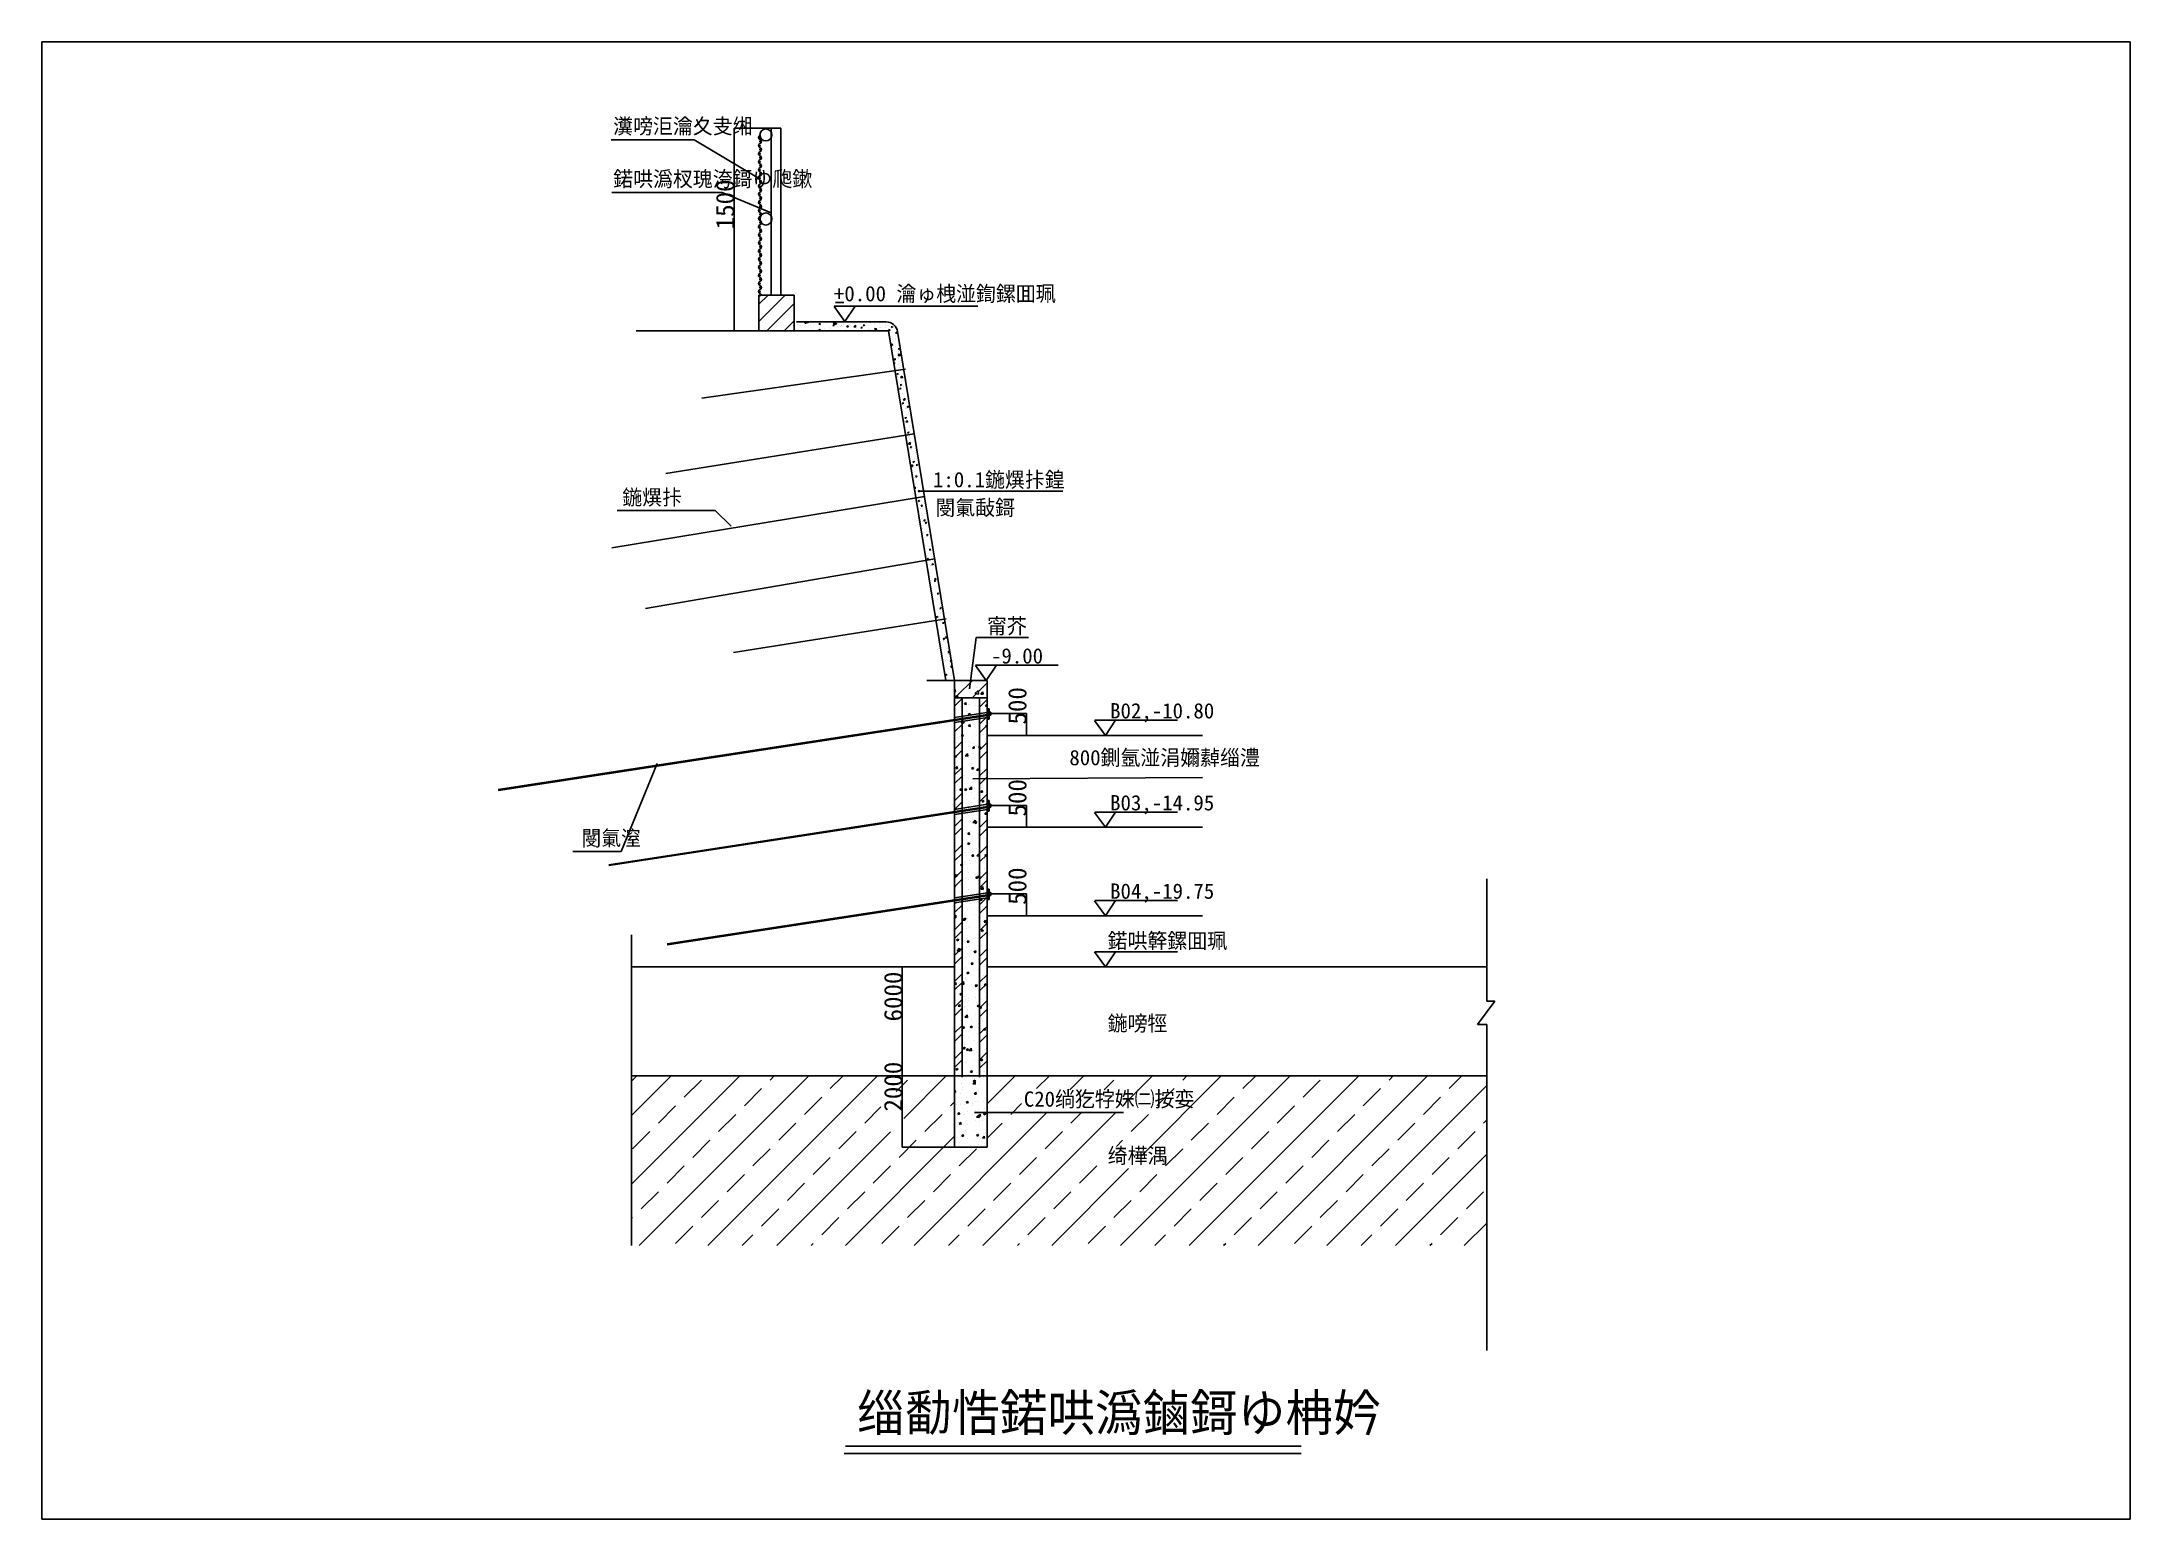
# Model space of a CAD drawing. Header units: metres. Extents: x 0 to 285, y 0 to 202.
import ezdxf

# ---------------------------------------------------------------- set-up
doc = ezdxf.new("R2010")
doc.units = ezdxf.units.M
doc.layers.add(' ', color=7, linetype='Continuous')

msp = doc.modelspace()

# ---------------------------------------------------------------- texts
at = {"layer": ' '}
for s, p in [('瀵嗙洰瀹夊叏缃', (78.01, 189.05)), ('鍩哄潙杈瑰洿鎶ゆ爮鏉', (78.01, 181.85)), ('+0.00 瀹ゅ栧湴鍧鏍囬珮', (108.15, 166.19)), ('鍦熼拤', (79.26, 138.4)), ('甯芥', (129.04, 120.83)), ('-9.00', (129.59, 116.76)), ('B02,-10.80', (145.85, 109.27)), ('800鍘氬湴涓嬭繛缁澧', (140.29, 102.88)), ('B03,-14.95', (145.85, 96.72)), ('閿氭潌', (73.67, 91.88)), ('B04,-19.75', (145.85, 84.66)), ('鍩哄簳鏍囬珮', (145.52, 77.89)), ('鍦嗙牼', (145.52, 66.63)), ('C20绱犵牸姝㈡按娈', (134.07, 56.29)), ('绮樺湡', (145.52, 48.57))]:
    msp.add_text(s, height=2.09, dxfattribs=at).set_placement(p)
for s, p in [('1500', (94.54, 176.01)), ('500', (134.43, 108.44)), ('500', (134.43, 95.89)), ('500', (134.43, 83.83)), ('6000', (117.48, 67.92)), ('2000', (117.48, 55.62))]:
    msp.add_text(s, height=2.5, rotation=90).set_placement(p)
for s, height, p in [('1:0.1鍦熼拤鍠', 2.09, (121.67, 140.81)), ('閿氭敮鎶', 2.09, (122, 136.98)), ('缁勫悎鍩哄潙鏀鎶ゆ柟妗', 5, (111.28, 12.03))]:
    msp.add_text(s, height=height).set_placement(p)

# ---------------------------------------------------------------- linework, layer by layer
at = {"layer": ' '}
for p, q in [((89.08, 188.23), (77.72, 188.23)), ((89.08, 188.23), (97.85, 183.01)), ((99.56, 189.83), (100.9, 189.83)), ((99.56, 189.83), (99.56, 167.03)), ((100.9, 167.03), (100.9, 189.83)), ((92.9, 181.03), (77.81, 181.03)), ((92.9, 181.03), (99.56, 178.25)), ((102.7, 167.03), (97.91, 167.03)), ((97.91, 167.03), (97.91, 162.18)), ((102.7, 162.18), (102.7, 167.03)), ((109.65, 163.44), (108.17, 165.48)), ((108.19, 165.52), (127.81, 165.52)), ((108.37, 166.03), (109.52, 166.03)), ((111.04, 165.52), (109.65, 163.44)), ((102.58, 162.92), (102.58, 162.92)), ((103.03, 163.38), (115.28, 163.38)), ((103.24, 163.01), (103.24, 163.01)), ((103.6, 162.85), (103.6, 162.85)), ((104.19, 163.22), (104.32, 163.37)), ((104.19, 163.22), (104.35, 163.2)), ((104.25, 163.14), (104.25, 163.14)), ((104.35, 163.2), (104.32, 163.37)), ((104.51, 163.34), (104.63, 163.38)), ((104.51, 163.34), (104.64, 163.25)), ((104.64, 163.25), (104.69, 163.38)), ((104.96, 163.03), (104.96, 163.03)), ((105.23, 163.34), (105.23, 163.34)), ((105.92, 163.36), (105.92, 163.36)), ((106.1, 163.05), (106.23, 163.2)), ((106.1, 163.05), (106.26, 163.04)), ((106.26, 163.04), (106.23, 163.2)), ((106.31, 163.2), (106.31, 163.2)), ((106.64, 163.28), (106.64, 163.28)), ((106.9, 162.53), (106.9, 162.53)), ((107.58, 162.65), (107.58, 162.65)), ((107.65, 162.52), (107.65, 162.52)), ((108, 162.88), (108.13, 163.04)), ((108, 162.88), (108.16, 162.87)), ((108.04, 163.14), (108.25, 163.36)), ((108.04, 163.14), (108.28, 163.1)), ((108.06, 163.22), (108.06, 163.22)), ((108.16, 162.87), (108.13, 163.04)), ((108.28, 163.1), (108.25, 163.36)), ((108.33, 163.12), (108.51, 163.19)), ((108.33, 163.12), (108.46, 163.03)), ((108.46, 163.03), (108.51, 163.19)), ((108.57, 162.75), (108.57, 162.75)), ((109.02, 162.7), (109.02, 162.7)), ((109.13, 162.92), (109.13, 162.92)), ((109.24, 162.84), (109.24, 162.84)), ((109.48, 163.16), (109.48, 163.16)), ((109.91, 162.72), (110.03, 162.87)), ((109.91, 162.72), (110.07, 162.7)), ((110.07, 162.7), (110.04, 162.87)), ((110.24, 162.97), (110.24, 162.97)), ((110.36, 162.87), (110.36, 162.87)), ((110.68, 163.18), (110.68, 163.18)), ((110.88, 162.7), (111.08, 162.92)), ((110.88, 162.7), (111.11, 162.66)), ((110.9, 163.1), (110.9, 163.1)), ((111.11, 162.66), (111.08, 162.92)), ((111.31, 162.6), (111.31, 162.6)), ((111.74, 163.07), (111.74, 163.07)), ((111.81, 162.55), (111.94, 162.7)), ((111.81, 162.55), (111.97, 162.54)), ((111.92, 163.19), (111.92, 163.19)), ((111.97, 162.54), (111.94, 162.7)), ((112.14, 162.91), (112.33, 162.98)), ((112.14, 162.91), (112.28, 162.82)), ((112.28, 162.82), (112.33, 162.98)), ((112.31, 163.04), (112.31, 163.04)), ((112.58, 163.28), (112.58, 163.28)), ((112.86, 162.86), (112.86, 162.86)), ((113.1, 163.26), (113.1, 163.26)), ((113.72, 162.39), (113.84, 162.54)), ((113.73, 162.98), (113.73, 162.98)), ((113.88, 162.37), (113.85, 162.54)), ((114.41, 163.13), (114.41, 163.13)), ((114.41, 162.55), (114.41, 162.55)), ((114.57, 162.59), (114.57, 162.59)), ((115.15, 162.92), (115.15, 162.92)), ((115.23, 162.67), (115.23, 162.67)), ((115.79, 162.75), (115.79, 162.75)), ((115.96, 162.7), (116.15, 162.77)), ((115.96, 162.7), (116.09, 162.61)), ((116.09, 162.61), (116.15, 162.77)), ((116.24, 162.81), (116.24, 162.81)), ((105.22, 162.31), (105.22, 162.31)), ((105.89, 162.4), (105.89, 162.4)), ((106.03, 162.38), (106.03, 162.38)), ((106.1, 162.27), (106.28, 162.34)), ((106.1, 162.27), (106.23, 162.18)), ((106.23, 162.18), (106.28, 162.34)), ((106.27, 162.32), (106.27, 162.32)), ((109.77, 162.33), (109.77, 162.33)), ((111.7, 162.19), (111.7, 162.19)), ((111.89, 162.23), (111.89, 162.23)), ((112.89, 162.37), (112.89, 162.37)), ((113.07, 162.38), (113.07, 162.38)), ((113.71, 162.26), (113.92, 162.48)), ((113.71, 162.26), (113.95, 162.23)), ((113.72, 162.38), (113.88, 162.37)), ((113.95, 162.23), (113.92, 162.48)), ((115.43, 162.2), (115.43, 162.2)), ((115.59, 162.18), (123.41, 114.46)), ((115.62, 162.22), (115.75, 162.37)), ((115.62, 162.22), (115.78, 162.2)), ((115.78, 162.2), (115.75, 162.37)), ((116.83, 162.07), (124.63, 114.46)), ((119.64, 140.29), (139.39, 140.29)), ((91.95, 137.66), (78.55, 137.66)), ((94.11, 135.5), (91.95, 137.66)), ((126.64, 113.32), (127.58, 120.32)), ((127.58, 120.32), (134.72, 120.32)), ((129.06, 114.46), (120.82, 114.46)), ((124.63, 114.46), (123.05, 114.46)), ((124.63, 50.76), (124.63, 114.46)), ((124.63, 114.38), (124.71, 114.46)), ((125.03, 112.43), (127.06, 114.46)), ((128.95, 114.45), (127.46, 116.48)), ((127.49, 116.53), (138.78, 116.53)), ((127.8, 112.85), (129.06, 114.11)), ((130.34, 116.53), (128.95, 114.45)), ((129.06, 114.46), (129.06, 50.76)), ((124.63, 112.07), (129.06, 112.07)), ((124.63, 110.94), (125.67, 111.98)), ((124.67, 112.07), (124.88, 112.28)), ((125.61, 112.04), (125.61, 112.04)), ((125.67, 60.33), (125.67, 112.07)), ((125.97, 111.2), (126.16, 111.43)), ((125.97, 111.2), (126.21, 111.18)), ((126.21, 111.18), (126.16, 111.43)), ((127.02, 112.07), (127.65, 112.7)), ((128.02, 60.33), (128.02, 112.07)), ((128.02, 111.99), (128.11, 112.07)), ((128.02, 110.81), (129.06, 111.85)), ((128.18, 111.36), (128.18, 111.36)), ((128.89, 111.56), (128.89, 111.56)), ((129.32, 110.13), (124.63, 109.4)), ((129.11, 109.4), (124.63, 108.71)), ((124.63, 108.6), (124.76, 108.73)), ((124.63, 107.42), (125.67, 108.46)), ((124.89, 109.73), (124.89, 109.73)), ((125.36, 109.52), (125.36, 109.52)), ((125.41, 110.84), (125.41, 110.84)), ((125.54, 108.69), (125.67, 108.82)), ((125.54, 108.69), (125.67, 108.67)), ((125.59, 109.55), (125.67, 109.63)), ((125.63, 109.59), (125.63, 109.59)), ((125.67, 108.82), (125.72, 108.88)), ((125.67, 108.67), (125.89, 108.63)), ((125.68, 111.03), (125.68, 111.03)), ((125.89, 108.63), (125.86, 108.9)), ((126.18, 110.18), (126.18, 110.18)), ((126.48, 109.85), (126.76, 109.95)), ((126.48, 109.85), (126.66, 109.72)), ((126.52, 108.21), (126.71, 108.43)), ((126.57, 111.16), (126.57, 111.16)), ((126.68, 111.16), (126.68, 111.16)), ((126.68, 109.72), (126.76, 109.95)), ((126.76, 108.18), (126.71, 108.43)), ((127.32, 108.45), (127.32, 108.45)), ((127.42, 111.1), (127.42, 111.1)), ((128.02, 108.47), (128.93, 109.38)), ((128.31, 110.09), (128.31, 110.09)), ((128.6, 108.55), (128.6, 108.55)), ((128.83, 110.95), (129.02, 111.18)), ((128.83, 110.95), (129.06, 110.93)), ((129.06, 110.97), (129.02, 111.18)), ((145.21, 106.96), (143.72, 108.99)), ((143.75, 109.04), (155.04, 109.04)), ((146.6, 109.04), (145.21, 106.96)), ((124.63, 105.08), (125.67, 106.11)), ((125.04, 106.64), (125.04, 106.64)), ((125.21, 105.54), (125.21, 105.54)), ((125.26, 106.86), (125.26, 106.86)), ((125.31, 108.19), (125.31, 108.19)), ((125.39, 108.15), (125.39, 108.15)), ((125.45, 105.58), (125.45, 105.58)), ((125.51, 106.96), (125.67, 107.02)), ((125.51, 106.96), (125.67, 106.85)), ((125.6, 107), (125.6, 107)), ((125.67, 107.02), (125.79, 107.06)), ((125.67, 106.85), (125.71, 106.82)), ((125.71, 106.82), (125.79, 107.06)), ((126.09, 108.22), (126.09, 108.22)), ((126.52, 108.21), (126.76, 108.18)), ((126.55, 106.12), (126.55, 106.12)), ((126.74, 106.03), (126.74, 106.03)), ((127.23, 105.79), (127.23, 105.79)), ((127.27, 107.12), (127.27, 107.12)), ((127.51, 108.06), (127.51, 108.06)), ((127.51, 105.54), (127.51, 105.54)), ((127.56, 106.98), (127.56, 106.98)), ((127.92, 107.39), (127.92, 107.39)), ((128.02, 107.29), (129.06, 108.33)), ((128.02, 104.95), (129.06, 105.98)), ((128.55, 107.11), (128.55, 107.11)), ((128.85, 108.24), (129.06, 108.32)), ((128.85, 108.24), (129.05, 108.11)), ((128.86, 105.94), (128.86, 105.94)), ((128.88, 106.52), (128.88, 106.52)), ((129.01, 105.73), (129.01, 105.73)), ((129.05, 108.11), (129.06, 108.12)), ((129.06, 106.96), (158.46, 106.96)), ((79.1, 91.1), (84.03, 103.1)), ((124.63, 103.9), (125.67, 104.93)), ((124.63, 104.11), (124.82, 104.18)), ((124.63, 104), (124.74, 103.93)), ((124.74, 103.93), (124.82, 104.18)), ((124.77, 102.46), (124.96, 102.69)), ((125.01, 102.44), (124.96, 102.69)), ((125.12, 102.89), (125.12, 102.89)), ((125.16, 104.21), (125.16, 104.21)), ((125.46, 103.83), (125.46, 103.83)), ((125.75, 104.33), (125.75, 104.33)), ((125.95, 104), (125.95, 104)), ((126.07, 104.15), (126.38, 104.47)), ((126.07, 104.15), (126.42, 104.1)), ((126.42, 104.1), (126.38, 104.47)), ((126.46, 103.96), (126.46, 103.96)), ((126.51, 105.4), (126.51, 105.4)), ((127.07, 105.21), (127.27, 105.44)), ((127.07, 105.21), (127.31, 105.19)), ((127.13, 103.14), (127.13, 103.14)), ((127.18, 104.47), (127.18, 104.47)), ((127.31, 105.19), (127.27, 105.44)), ((127.58, 105.49), (127.58, 105.49)), ((127.89, 105.35), (128.02, 105.41)), ((127.89, 105.35), (128.02, 105.26)), ((127.97, 104.16), (127.97, 104.16)), ((128.02, 105.41), (128.16, 105.46)), ((128.02, 105.26), (128.08, 105.22)), ((128.02, 103.77), (129.06, 104.8)), ((128.07, 104.73), (128.07, 104.73)), ((128.07, 103.91), (128.07, 103.91)), ((128.08, 105.22), (128.16, 105.46)), ((124.63, 101.56), (125.67, 102.59)), ((124.63, 100.38), (125.67, 101.41)), ((124.77, 102.46), (125.01, 102.44)), ((125.02, 100.23), (125.02, 100.23)), ((125.07, 101.56), (125.07, 101.56)), ((125.17, 101.97), (125.17, 101.97)), ((125.41, 102.39), (125.41, 102.39)), ((125.59, 101.95), (125.59, 101.95)), ((125.87, 101.02), (125.87, 101.02)), ((126.01, 101.43), (126.01, 101.43)), ((126.5, 99.85), (126.5, 99.85)), ((126.54, 101.08), (126.54, 101.08)), ((126.6, 99.61), (126.91, 99.93)), ((126.95, 99.56), (126.91, 99.93)), ((126.92, 102.59), (126.92, 102.59)), ((126.92, 102.47), (127.2, 102.57)), ((126.92, 102.46), (127.11, 102.33)), ((127.03, 100.49), (127.03, 100.49)), ((127.08, 101.82), (127.08, 101.82)), ((127.11, 102.33), (127.2, 102.57)), ((127.13, 101.03), (158.46, 101.19)), ((127.3, 101.88), (127.3, 101.88)), ((127.63, 102.21), (127.82, 102.44)), ((127.63, 102.21), (127.86, 102.19)), ((127.87, 102.19), (127.82, 102.44)), ((127.91, 102.35), (127.91, 102.35)), ((128.02, 101.43), (129.06, 102.46)), ((128.02, 100.25), (129.06, 101.28)), ((128.14, 101.34), (128.14, 101.34)), ((128.34, 99.91), (128.34, 99.91)), ((128.39, 101.35), (128.39, 101.35)), ((128.86, 101.48), (128.86, 101.48)), ((124.63, 98.04), (125.67, 99.07)), ((124.63, 96.86), (125.67, 97.89)), ((129.11, 97.55), (124.63, 96.85)), ((124.82, 99.45), (124.82, 99.45)), ((124.92, 97.58), (124.92, 97.58)), ((124.97, 98.91), (124.97, 98.91)), ((125.32, 99.47), (125.51, 99.7)), ((125.32, 99.47), (125.56, 99.45)), ((125.56, 99.45), (125.51, 99.7)), ((125.73, 97.82), (125.73, 97.82)), ((125.74, 99.28), (125.74, 99.28)), ((125.95, 99.58), (126.23, 99.68)), ((125.95, 99.58), (126.15, 99.44)), ((126.15, 99.44), (126.23, 99.68)), ((126.29, 98.21), (126.29, 98.21)), ((126.57, 97.28), (126.57, 97.28)), ((126.6, 99.61), (126.95, 99.56)), ((126.93, 97.84), (126.93, 97.84)), ((126.98, 99.16), (126.98, 99.16)), ((127.29, 98.34), (127.29, 98.34)), ((127.34, 99.78), (127.34, 99.78)), ((127.86, 97.73), (127.86, 97.73)), ((128.02, 97.91), (129.06, 98.94)), ((128.06, 99.68), (128.06, 99.68)), ((128.18, 99.22), (128.37, 99.45)), ((128.18, 99.22), (128.42, 99.2)), ((128.32, 97.97), (128.6, 98.08)), ((128.32, 97.97), (128.52, 97.84)), ((128.42, 99.2), (128.37, 99.45)), ((128.52, 97.84), (128.6, 98.08)), ((128.63, 99.76), (128.63, 99.76)), ((128.8, 98.54), (128.8, 98.54)), ((128.8, 97.5), (129.06, 97.76)), ((129, 98.14), (129, 98.14)), ((129.05, 99.46), (129.05, 99.46)), ((129.11, 96.85), (124.63, 96.16)), ((124.63, 94.51), (125.67, 95.55)), ((124.63, 93.34), (125.67, 94.37)), ((124.83, 94.93), (124.83, 94.93)), ((124.94, 95.79), (124.94, 95.79)), ((125.19, 95.2), (125.19, 95.2)), ((125.73, 94.24), (125.73, 94.24)), ((126.53, 96.03), (126.53, 96.03)), ((126.7, 95.4), (126.7, 95.4)), ((126.84, 95.19), (126.84, 95.19)), ((127.06, 95.7), (127.06, 95.7)), ((127.12, 95.07), (127.43, 95.4)), ((127.12, 95.07), (127.48, 95.02)), ((127.36, 95.08), (127.63, 95.19)), ((127.36, 95.08), (127.55, 94.95)), ((127.48, 95.02), (127.43, 95.39)), ((127.55, 94.95), (127.63, 95.19)), ((128.02, 94.38), (129.06, 95.42)), ((128.02, 93.21), (129.06, 94.24)), ((128.05, 94.64), (128.05, 94.64)), ((128.17, 94.16), (128.17, 94.16)), ((128.73, 96.22), (128.92, 96.45)), ((128.73, 96.22), (128.97, 96.2)), ((128.85, 96.43), (128.85, 96.43)), ((128.86, 94.16), (128.86, 94.16)), ((128.91, 95.48), (128.91, 95.48)), ((128.97, 96.2), (128.92, 96.45)), ((128.96, 96.81), (128.96, 96.81)), ((129.06, 94.41), (158.46, 94.41)), ((145.21, 94.41), (143.72, 96.44)), ((143.75, 96.49), (155.04, 96.49)), ((146.6, 96.49), (145.21, 94.41)), ((124.63, 90.99), (125.67, 92.03)), ((124.73, 92.28), (124.73, 92.28)), ((124.78, 93.61), (124.78, 93.61)), ((125, 93.22), (125, 93.22)), ((125.49, 91.64), (125.49, 91.64)), ((125.56, 91.86), (125.56, 91.86)), ((125.65, 93.83), (125.65, 93.83)), ((126.29, 93.67), (126.29, 93.67)), ((126.39, 92.2), (126.67, 92.3)), ((126.39, 92.2), (126.58, 92.06)), ((126.43, 93.48), (126.62, 93.7)), ((126.43, 93.48), (126.67, 93.45)), ((126.58, 92.06), (126.67, 92.3)), ((126.67, 93.45), (126.62, 93.7)), ((126.74, 92.53), (126.74, 92.53)), ((126.79, 93.86), (126.79, 93.86)), ((127.12, 92.59), (127.12, 92.59)), ((127.13, 93.13), (127.13, 93.13)), ((127.62, 91.55), (127.62, 91.55)), ((127.89, 92.26), (127.89, 92.26)), ((128.02, 90.86), (129.06, 91.9)), ((128.12, 92.72), (128.12, 92.72)), ((128.41, 93.58), (128.41, 93.58)), ((128.58, 91.35), (128.58, 91.35)), ((128.76, 91.51), (128.76, 91.51)), ((128.81, 92.83), (128.81, 92.83)), ((128.84, 91.39), (128.84, 91.39)), ((79.1, 91.1), (72.51, 91.1)), ((124.63, 89.82), (125.67, 90.85)), ((124.63, 87.47), (125.67, 88.51)), ((124.68, 90.95), (124.68, 90.95)), ((124.72, 89.61), (124.72, 89.61)), ((125.02, 89.45), (125.02, 89.45)), ((125.42, 89.31), (125.67, 89.4)), ((125.42, 89.31), (125.62, 89.17)), ((125.56, 89.07), (125.56, 89.07)), ((125.62, 89.17), (125.67, 89.32)), ((125.67, 89.4), (125.7, 89.41)), ((125.67, 89.32), (125.7, 89.41)), ((125.72, 89.2), (125.72, 89.2)), ((126.02, 89.58), (126.02, 89.58)), ((126.07, 91.02), (126.07, 91.02)), ((126.52, 90.99), (126.52, 90.99)), ((126.6, 88.56), (126.6, 88.56)), ((126.64, 89.88), (126.64, 89.88)), ((126.69, 91.21), (126.69, 91.21)), ((126.85, 89.52), (126.85, 89.52)), ((126.98, 90.48), (127.17, 90.71)), ((126.98, 90.48), (127.22, 90.46)), ((127.07, 91.15), (127.07, 91.15)), ((127.22, 90.46), (127.17, 90.71)), ((127.53, 89.78), (127.53, 89.78)), ((127.65, 90.53), (127.96, 90.86)), ((127.65, 90.53), (128.01, 90.48)), ((127.68, 88.98), (127.68, 88.98)), ((128.01, 90.48), (127.96, 90.86)), ((128.02, 89.69), (129.06, 90.72)), ((128.04, 89.6), (128.04, 89.6)), ((128.66, 88.85), (128.66, 88.85)), ((128.71, 90.18), (128.71, 90.18)), ((128.76, 90.59), (129.04, 90.7)), ((128.76, 90.59), (128.96, 90.46)), ((128.96, 90.46), (129.04, 90.7)), ((128.97, 89.43), (128.97, 89.43)), ((129, 88.54), (129, 88.54)), ((124.63, 86.3), (125.67, 87.33)), ((124.63, 86.49), (124.73, 86.53)), ((124.63, 86.29), (124.65, 86.29)), ((124.65, 86.29), (124.73, 86.53)), ((124.68, 87.73), (124.87, 87.96)), ((124.68, 87.73), (124.91, 87.71)), ((124.91, 87.71), (124.87, 87.96)), ((124.97, 88.01), (124.97, 88.01)), ((125.43, 86.63), (125.43, 86.63)), ((125.55, 86.82), (125.55, 86.82)), ((126.05, 87.49), (126.05, 87.49)), ((126.48, 88.2), (126.48, 88.2)), ((126.5, 85.9), (126.5, 85.9)), ((126.51, 85.95), (126.51, 85.95)), ((126.55, 87.23), (126.55, 87.23)), ((127.53, 87.48), (127.72, 87.71)), ((127.53, 87.48), (127.77, 87.46)), ((127.77, 87.46), (127.73, 87.71)), ((127.79, 87.7), (128.02, 87.79)), ((127.79, 87.7), (127.99, 87.57)), ((127.87, 87.22), (127.87, 87.22)), ((127.95, 86.96), (127.95, 86.96)), ((127.99, 87.57), (128.02, 87.66)), ((128.02, 87.34), (129.06, 88.38)), ((128.02, 87.79), (128.07, 87.81)), ((128.02, 87.66), (128.07, 87.81)), ((128.02, 86.17), (129.06, 87.2)), ((128.18, 87.4), (128.18, 87.4)), ((128.18, 85.99), (128.49, 86.32)), ((128.18, 85.99), (128.53, 85.94)), ((128.53, 85.94), (128.49, 86.32)), ((128.57, 86.2), (128.57, 86.2)), ((128.62, 87.53), (128.62, 87.53)), ((128.83, 86.34), (128.83, 86.34)), ((128.95, 87.1), (128.95, 87.1)), ((129.11, 85.49), (124.63, 84.8)), ((129.11, 84.8), (124.63, 84.1)), ((124.63, 83.95), (124.81, 84.13)), ((124.63, 82.78), (125.67, 83.81)), ((125.28, 85.46), (125.28, 85.46)), ((125.38, 84.91), (125.42, 84.97)), ((125.43, 84.92), (125.42, 84.97)), ((125.63, 84.95), (125.67, 84.98)), ((125.7, 84.15), (125.7, 84.15)), ((125.85, 83.82), (125.85, 83.82)), ((126.4, 83.25), (126.4, 83.25)), ((126.61, 83.34), (126.61, 83.34)), ((126.85, 83.95), (126.85, 83.95)), ((126.9, 85.39), (126.9, 85.39)), ((127.4, 85.37), (127.4, 85.37)), ((127.9, 85.52), (127.9, 85.52)), ((128.02, 83.82), (128.98, 84.78)), ((128.02, 82.65), (129.06, 83.68)), ((128.03, 84.55), (128.03, 84.55)), ((128.09, 84.49), (128.23, 84.66)), ((128.09, 84.49), (128.32, 84.47)), ((128.32, 84.47), (128.29, 84.67)), ((128.36, 84.15), (128.36, 84.15)), ((128.47, 83.55), (128.47, 83.55)), ((128.74, 83.25), (128.74, 83.25)), ((145.21, 82.35), (143.72, 84.39)), ((143.75, 84.43), (155.04, 84.43)), ((146.6, 84.43), (145.21, 82.35)), ((124.63, 82.3), (124.77, 82.44)), ((124.63, 82.09), (124.81, 82.06)), ((124.63, 80.43), (125.67, 81.46)), ((124.63, 79.26), (125.67, 80.29)), ((124.76, 80.81), (124.76, 80.81)), ((124.81, 82.06), (124.77, 82.44)), ((124.81, 82.25), (124.81, 82.25)), ((125.54, 81.78), (125.54, 81.78)), ((125.78, 81.74), (125.97, 81.97)), ((125.78, 81.74), (126.02, 81.72)), ((125.8, 82.38), (125.8, 82.38)), ((125.84, 81.31), (125.84, 81.31)), ((125.86, 81.93), (126.14, 82.03)), ((125.86, 81.93), (126.05, 81.79)), ((126.02, 81.72), (125.97, 81.97)), ((126.05, 81.79), (126.14, 82.03)), ((126.26, 81.01), (126.26, 81.01)), ((126.31, 80.6), (126.31, 80.6)), ((126.35, 81.93), (126.35, 81.93)), ((126.49, 80.9), (126.49, 80.9)), ((126.68, 80.77), (126.68, 80.77)), ((127.31, 82.58), (127.31, 82.58)), ((127.86, 82.17), (127.86, 82.17)), ((127.96, 81.22), (127.96, 81.22)), ((128.02, 80.3), (129.06, 81.33)), ((128.02, 79.13), (129.06, 80.16)), ((128.23, 80.32), (128.51, 80.43)), ((128.23, 80.32), (128.43, 80.19)), ((128.37, 80.9), (128.37, 80.9)), ((128.42, 82.23), (128.42, 82.23)), ((128.43, 80.19), (128.51, 80.43)), ((128.64, 81.49), (128.83, 81.72)), ((128.64, 81.49), (128.88, 81.47)), ((128.71, 81.45), (129.02, 81.78)), ((128.71, 81.45), (129.06, 81.4)), ((128.73, 79.9), (128.73, 79.9)), ((128.78, 81.34), (128.78, 81.34)), ((128.8, 80.68), (128.8, 80.68)), ((128.82, 81.3), (128.82, 81.3)), ((128.88, 81.47), (128.83, 81.72)), ((129.06, 81.45), (129.02, 81.78)), ((129.06, 82.35), (158.46, 82.35)), ((124.63, 76.91), (125.67, 77.94)), ((124.89, 79.04), (125.17, 79.15)), ((124.89, 79.04), (125.09, 78.91)), ((124.99, 77.57), (125.3, 77.9)), ((124.99, 77.57), (125.34, 77.52)), ((125.04, 79.28), (125.04, 79.28)), ((125.09, 78.91), (125.17, 79.15)), ((125.22, 79.44), (125.22, 79.44)), ((125.34, 77.52), (125.3, 77.9)), ((125.69, 79.11), (125.69, 79.11)), ((126.21, 77.95), (126.21, 77.95)), ((126.26, 79.27), (126.26, 79.27)), ((126.33, 78.74), (126.53, 78.97)), ((126.33, 78.74), (126.57, 78.72)), ((126.39, 77.16), (126.39, 77.16)), ((126.57, 78.72), (126.53, 78.97)), ((126.68, 78.2), (126.68, 78.2)), ((127.17, 79.19), (127.17, 79.19)), ((127.26, 77.44), (127.54, 77.54)), ((127.27, 77.44), (127.46, 77.3)), ((127.46, 77.3), (127.54, 77.54)), ((127.68, 78.33), (127.68, 78.33)), ((127.73, 79.77), (127.73, 79.77)), ((127.85, 77.13), (127.85, 77.13)), ((128.02, 79.51), (128.02, 79.51)), ((128.02, 76.78), (129.06, 77.81)), ((128.28, 78.25), (128.28, 78.25)), ((128.33, 79.57), (128.33, 79.57)), ((128.52, 77.07), (128.52, 77.07)), ((145.21, 75.36), (143.72, 77.4)), ((143.75, 77.44), (155.04, 77.44)), ((146.6, 77.44), (145.21, 75.36)), ((124.63, 75.74), (125.67, 76.77)), ((124.63, 73.39), (125.67, 74.42)), ((125.11, 76.71), (125.11, 76.71)), ((125.53, 76.73), (125.53, 76.73)), ((125.59, 75.19), (125.59, 75.19)), ((125.6, 75.13), (125.6, 75.13)), ((125.64, 76.63), (125.64, 76.63)), ((126.11, 75.3), (126.11, 75.3)), ((126.16, 76.62), (126.16, 76.62)), ((126.3, 74.55), (126.57, 74.65)), ((126.3, 74.55), (126.49, 74.41)), ((126.48, 75.86), (126.48, 75.86)), ((126.49, 74.41), (126.57, 74.65)), ((126.63, 76.76), (126.63, 76.76)), ((126.89, 75.75), (127.08, 75.98)), ((126.89, 75.75), (127.12, 75.73)), ((127.12, 75.73), (127.08, 75.98)), ((127.09, 75.39), (127.09, 75.39)), ((127.23, 76.62), (127.23, 76.62)), ((127.73, 75.04), (127.73, 75.04)), ((128, 74.46), (128, 74.46)), ((128.02, 75.61), (129.06, 76.64)), ((128.02, 73.26), (129.06, 74.29)), ((128.13, 74.27), (128.13, 74.27)), ((128.14, 76.96), (128.14, 76.96)), ((128.18, 75.6), (128.18, 75.6)), ((128.23, 76.92), (128.23, 76.92)), ((128.56, 74.15), (128.56, 74.15)), ((128.81, 76.26), (128.81, 76.26)), ((124.63, 72.22), (125.67, 73.25)), ((124.63, 73.06), (124.77, 73.23)), ((124.63, 73), (124.82, 72.98)), ((124.82, 72.98), (124.77, 73.23)), ((124.83, 73.1), (124.83, 73.1)), ((125, 72.25), (125, 72.25)), ((125.33, 71.66), (125.61, 71.77)), ((125.33, 71.66), (125.52, 71.52)), ((125.51, 73.03), (125.67, 73.19)), ((125.51, 73.03), (125.67, 73.01)), ((125.52, 71.52), (125.61, 71.77)), ((125.52, 71.69), (125.52, 71.69)), ((125.67, 73.19), (125.82, 73.36)), ((125.67, 73.01), (125.87, 72.98)), ((125.67, 72.56), (125.67, 72.56)), ((125.68, 74.07), (125.68, 74.07)), ((125.87, 72.98), (125.82, 73.36)), ((125.97, 71.32), (125.97, 71.32)), ((126.01, 72.64), (126.01, 72.64)), ((126.05, 73.82), (126.05, 73.82)), ((126.06, 73.97), (126.06, 73.97)), ((126.95, 73.01), (126.95, 73.01)), ((127.44, 72.75), (127.63, 72.98)), ((127.44, 72.75), (127.68, 72.73)), ((127.51, 72.58), (127.51, 72.58)), ((127.68, 72.73), (127.63, 72.98)), ((127.79, 72.47), (127.79, 72.47)), ((127.84, 72.09), (127.84, 72.09)), ((128.02, 72.09), (129.06, 73.12)), ((128.03, 71.62), (128.03, 71.62)), ((128.08, 72.94), (128.08, 72.94)), ((128.51, 72.71), (128.51, 72.71)), ((128.67, 72.94), (128.95, 73.05)), ((128.67, 72.94), (128.87, 72.81)), ((128.87, 72.81), (128.95, 73.05)), ((128.97, 71.34), (128.97, 71.34)), ((124.63, 69.87), (125.67, 70.9)), ((124.63, 68.7), (125.67, 69.73)), ((124.63, 68.88), (124.64, 68.88)), ((124.63, 68.87), (124.64, 68.88)), ((125.13, 70.01), (125.37, 69.99)), ((125.14, 70.01), (125.33, 70.24)), ((125.37, 69.99), (125.33, 70.23)), ((125.38, 68.95), (125.38, 68.95)), ((125.42, 69.43), (125.42, 69.43)), ((125.67, 69.02), (125.67, 69.02)), ((125.87, 68.67), (125.87, 68.67)), ((125.92, 69.99), (125.92, 69.99)), ((126.04, 68.5), (126.35, 68.82)), ((126.04, 68.49), (126.4, 68.44)), ((126.16, 70.98), (126.16, 70.98)), ((126.4, 68.44), (126.35, 68.82)), ((126.42, 69.57), (126.42, 69.57)), ((126.47, 71.01), (126.47, 71.01)), ((126.47, 70.81), (126.47, 70.81)), ((127.46, 71.14), (127.46, 71.14)), ((127.51, 68.86), (127.51, 68.86)), ((127.7, 70.05), (127.98, 70.16)), ((127.7, 70.05), (127.9, 69.92)), ((127.9, 69.92), (127.98, 70.16)), ((127.92, 69.76), (127.92, 69.76)), ((127.94, 68.97), (127.94, 68.97)), ((127.99, 70.29), (127.99, 70.29)), ((127.99, 69.76), (128.02, 69.8)), ((127.99, 69.76), (128.02, 69.75)), ((127.99, 69.42), (127.99, 69.42)), ((128.02, 69.74), (129.06, 70.77)), ((128.02, 69.8), (128.18, 69.99)), ((128.02, 69.75), (128.23, 69.74)), ((128.02, 68.57), (129.06, 69.6)), ((128.23, 69.74), (128.18, 69.98)), ((128.29, 70.89), (128.29, 70.89)), ((128.79, 71.21), (128.79, 71.21)), ((124.63, 66.35), (125.67, 67.38)), ((124.63, 65.18), (125.67, 66.21)), ((125.37, 68), (125.37, 68)), ((125.5, 66.64), (125.5, 66.64)), ((125.69, 67.01), (125.88, 67.24)), ((125.69, 67.01), (125.93, 66.99)), ((125.77, 66.01), (125.77, 66.01)), ((125.82, 67.34), (125.82, 67.34)), ((125.83, 66.62), (125.83, 66.62)), ((125.93, 66.99), (125.88, 67.24)), ((126.22, 68.41), (126.22, 68.41)), ((126.46, 65.77), (126.46, 65.77)), ((126.72, 66.83), (126.72, 66.83)), ((126.74, 67.17), (127.01, 67.27)), ((126.74, 67.17), (126.93, 67.03)), ((126.88, 68.19), (126.88, 68.19)), ((126.93, 67.03), (127.01, 67.27)), ((127.83, 67.04), (127.83, 67.04)), ((127.84, 66.31), (127.84, 66.31)), ((127.89, 67.64), (127.89, 67.64)), ((128.02, 66.22), (129.06, 67.25)), ((128.02, 65.05), (129.06, 66.08)), ((128.34, 66.95), (128.34, 66.95)), ((128.35, 68.32), (128.35, 68.32)), ((128.54, 66.76), (128.74, 66.99)), ((128.54, 66.76), (128.78, 66.74)), ((128.78, 66.74), (128.74, 66.99)), ((128.78, 66.17), (128.78, 66.17)), ((128.84, 66.74), (128.84, 66.74)), ((124.63, 62.83), (125.67, 63.86)), ((124.66, 64.35), (124.66, 64.35)), ((124.78, 65.05), (124.78, 65.05)), ((125.15, 62.77), (125.15, 62.77)), ((125.66, 63.98), (125.66, 63.98)), ((125.68, 63.36), (125.68, 63.36)), ((125.72, 64.69), (125.72, 64.69)), ((125.77, 64.28), (126.04, 64.39)), ((125.77, 64.28), (125.96, 64.14)), ((125.94, 64.8), (125.94, 64.8)), ((125.96, 64.14), (126.04, 64.39)), ((126.24, 64.01), (126.43, 64.24)), ((126.24, 64.01), (126.48, 63.99)), ((126.25, 63.81), (126.25, 63.81)), ((126.48, 63.99), (126.43, 64.24)), ((126.57, 63.96), (126.88, 64.28)), ((126.57, 63.96), (126.92, 63.9)), ((126.78, 64.26), (126.78, 64.26)), ((126.92, 63.9), (126.88, 64.28)), ((127.25, 63.94), (127.25, 63.94)), ((127.3, 65.38), (127.3, 65.38)), ((127.74, 63.66), (127.74, 63.66)), ((127.79, 64.99), (127.79, 64.99)), ((127.98, 64.38), (127.98, 64.38)), ((128.02, 62.7), (129.06, 63.73)), ((128.07, 64.71), (128.07, 64.71)), ((128.14, 62.67), (128.42, 62.78)), ((128.29, 65.51), (128.29, 65.51)), ((128.34, 62.54), (128.42, 62.78)), ((128.75, 64.14), (128.75, 64.14)), ((128.91, 64.17), (128.91, 64.17)), ((80.52, 55.1), (85.92, 60.5)), ((80.52, 45.71), (95.31, 60.5)), ((80.52, 59.79), (81.23, 60.5)), ((81.55, 37.35), (104.7, 60.5)), ((87.7, 57.58), (90.05, 59.93)), ((90.94, 37.35), (114.09, 60.5)), ((99.44, 59.93), (100.01, 60.5)), ((107.65, 58.76), (109.4, 60.5)), ((116.63, 58.35), (118.21, 59.93)), ((117.67, 54.69), (123.48, 60.5)), ((124.63, 61.66), (125.67, 62.69)), ((124.63, 60.48), (129.06, 60.48)), ((124.8, 61.39), (125.08, 61.5)), ((124.8, 61.39), (124.99, 61.26)), ((124.99, 61.26), (125.08, 61.5)), ((125.15, 60.8), (125.15, 60.8)), ((125.2, 62.24), (125.2, 62.24)), ((125.21, 60.2), (125.21, 60.2)), ((125.49, 61.6), (125.49, 61.6)), ((125.58, 60.71), (125.58, 60.71)), ((125.63, 62.04), (125.63, 62.04)), ((126.2, 62.37), (126.2, 62.37)), ((126.45, 60.73), (126.45, 60.73)), ((126.5, 60.65), (126.5, 60.65)), ((126.66, 61), (126.66, 61)), ((126.79, 61.02), (126.99, 61.25)), ((126.79, 61.02), (127.03, 61)), ((127.03, 61), (126.99, 61.25)), ((127.17, 59.79), (127.45, 59.89)), ((127.28, 62.68), (127.28, 62.68)), ((127.34, 60.11), (127.34, 60.11)), ((127.37, 59.65), (127.45, 59.89)), ((127.65, 61.01), (127.65, 61.01)), ((127.7, 62.34), (127.7, 62.34)), ((127.71, 62.57), (127.71, 62.57)), ((127.82, 62), (127.82, 62)), ((128.02, 61.53), (129.06, 62.56)), ((128.14, 62.67), (128.34, 62.54)), ((128.63, 60.56), (128.63, 60.56)), ((128.77, 61.13), (128.77, 61.13)), ((129.06, 56.69), (132.87, 60.5)), ((135.82, 58.76), (137.56, 60.5)), ((140.36, 58.61), (142.26, 60.5)), ((145.06, 58.61), (146.38, 59.93)), ((147.27, 37.35), (170.42, 60.5)), ((148.49, 57.35), (151.64, 60.5)), ((150.05, 49.51), (161.03, 60.5)), ((155.77, 59.93), (156.34, 60.5)), ((156.66, 37.35), (179.81, 60.5)), ((163.98, 58.76), (165.73, 60.5)), ((166.05, 37.35), (189.2, 60.5)), ((172.2, 57.58), (174.54, 59.93)), ((183.93, 59.93), (184.5, 60.5)), ((192.15, 58.76), (193.89, 60.5)), ((95.92, 56.41), (98.26, 58.76)), ((104.13, 55.24), (106.48, 57.58)), ((124.63, 58.44), (124.68, 58.5)), ((124.63, 58.26), (124.73, 58.25)), ((124.73, 58.25), (124.68, 58.5)), ((125.48, 58.06), (125.48, 58.06)), ((125.53, 59.39), (125.53, 59.39)), ((125.61, 59.43), (125.61, 59.43)), ((125.65, 58.93), (125.65, 58.93)), ((125.71, 58.62), (125.71, 58.62)), ((127.08, 58.19), (127.08, 58.19)), ((127.1, 59.42), (127.41, 59.74)), ((127.1, 59.42), (127.45, 59.36)), ((127.17, 59.79), (127.37, 59.65)), ((127.35, 58.02), (127.54, 58.25)), ((127.35, 58.02), (127.58, 58)), ((127.45, 59.36), (127.41, 59.74)), ((127.5, 57.03), (127.5, 57.03)), ((127.58, 58), (127.54, 58.25)), ((127.55, 58.36), (127.55, 58.36)), ((127.6, 59.68), (127.6, 59.68)), ((127.83, 58.53), (127.83, 58.53)), ((127.97, 59.33), (127.97, 59.33)), ((128.08, 58.32), (128.08, 58.32)), ((128.13, 59.76), (128.13, 59.76)), ((152.25, 56.41), (154.59, 58.76)), ((160.46, 55.24), (162.81, 57.58)), ((175.44, 37.35), (197.27, 59.19)), ((180.41, 56.41), (182.76, 58.76)), ((188.63, 55.24), (190.97, 57.58)), ((84.18, 54.06), (86.53, 56.41)), ((92.4, 52.89), (94.74, 55.24)), ((112.35, 54.06), (114.54, 56.25)), ((119.11, 37.35), (137.28, 55.52)), ((120.56, 52.89), (122.91, 55.24)), ((124.08, 56.41), (124.63, 56.96)), ((124.93, 56.59), (124.93, 56.59)), ((124.98, 55.05), (124.98, 55.05)), ((125.04, 55.28), (125.23, 55.5)), ((125.04, 55.28), (125.28, 55.26)), ((125.28, 55.25), (125.23, 55.5)), ((125.38, 55.41), (125.38, 55.41)), ((125.43, 56.73), (125.43, 56.73)), ((125.48, 56.56), (125.48, 56.56)), ((125.77, 56.05), (125.77, 56.05)), ((125.98, 55.18), (125.98, 55.18)), ((126.03, 56.62), (126.03, 56.62)), ((126.21, 56.9), (126.48, 57)), ((126.21, 56.9), (126.4, 56.76)), ((126.27, 54.47), (126.27, 54.47)), ((126.4, 56.76), (126.48, 57)), ((126.44, 55.68), (126.44, 55.68)), ((127.03, 56.75), (127.03, 56.75)), ((127.06, 56.5), (127.06, 56.5)), ((147.69, 55.5), (127.36, 55.5)), ((127.41, 54.38), (127.41, 54.38)), ((127.45, 55.71), (127.45, 55.71)), ((127.49, 55.38), (127.49, 55.38)), ((127.63, 54.88), (127.94, 55.2)), ((127.63, 54.88), (127.98, 54.82)), ((127.8, 56.96), (127.8, 56.96)), ((127.9, 55.96), (127.9, 55.96)), ((127.9, 55.03), (128.09, 55.26)), ((127.9, 55.03), (128.14, 55.01)), ((127.98, 54.82), (127.94, 55.2)), ((127.96, 54.29), (127.96, 54.29)), ((128.14, 55), (128.09, 55.25)), ((128.39, 54.38), (128.39, 54.38)), ((128.49, 37.35), (146.67, 55.52)), ((128.54, 56.95), (128.54, 56.95)), ((128.58, 55.29), (128.86, 55.4)), ((128.58, 55.29), (128.78, 55.16)), ((128.76, 56.08), (128.76, 56.08)), ((128.78, 55.16), (128.86, 55.4)), ((132.3, 55.24), (133.77, 56.71)), ((140.51, 54.06), (141.97, 55.52)), ((148.73, 52.89), (151.07, 55.24)), ((168.68, 54.06), (171.02, 56.41)), ((176.89, 52.89), (179.24, 55.24)), ((196.84, 54.06), (197.27, 54.49)), ((80.66, 50.54), (83.01, 52.89)), ((88.88, 49.37), (91.22, 51.72)), ((100.33, 37.35), (115.86, 52.88)), ((100.61, 51.72), (102.96, 54.06)), ((108.83, 50.54), (111.17, 52.89)), ((109.72, 37.35), (124.63, 52.27)), ((117.04, 49.37), (119.39, 51.72)), ((124.93, 53.61), (124.93, 53.61)), ((125.24, 54.01), (125.51, 54.12)), ((125.24, 54.01), (125.43, 53.88)), ((125.24, 51.43), (125.24, 51.43)), ((125.29, 52.76), (125.29, 52.76)), ((125.34, 54.08), (125.34, 54.08)), ((125.39, 52.23), (125.39, 52.23)), ((125.43, 53.88), (125.51, 54.12)), ((125.47, 51.51), (125.47, 51.51)), ((125.49, 52.44), (125.49, 52.44)), ((125.59, 52.28), (125.79, 52.51)), ((125.59, 52.28), (125.83, 52.26)), ((125.63, 53.89), (125.63, 53.89)), ((125.83, 52.26), (125.79, 52.51)), ((126.33, 51.9), (126.33, 51.9)), ((126.44, 53.81), (126.44, 53.81)), ((127.31, 51.73), (127.31, 51.73)), ((127.36, 53.05), (127.36, 53.05)), ((127.61, 52.41), (127.89, 52.51)), ((127.61, 52.41), (127.81, 52.27)), ((127.62, 52.35), (127.62, 52.35)), ((127.79, 51.91), (127.79, 51.91)), ((127.81, 52.27), (127.89, 52.51)), ((127.91, 52.57), (127.91, 52.57)), ((128.45, 52.03), (128.64, 52.26)), ((128.45, 52.03), (128.69, 52.01)), ((128.46, 51.81), (128.46, 51.81)), ((128.69, 52.01), (128.64, 52.26)), ((128.9, 52.7), (128.9, 52.7)), ((128.96, 54.14), (128.96, 54.14)), ((129.06, 52), (131.12, 54.06)), ((136.99, 50.54), (139.34, 52.89)), ((146.71, 50.88), (147.55, 51.72)), ((156.94, 51.72), (159.29, 54.06)), ((165.16, 50.54), (167.5, 52.89)), ((173.37, 49.37), (175.72, 51.72)), ((185.11, 51.72), (187.45, 54.06)), ((193.32, 50.54), (195.67, 52.89)), ((97.09, 48.2), (99.44, 50.54)), ((105.31, 47.02), (107.65, 49.37)), ((124.63, 50.76), (129.06, 50.76)), ((125.26, 48.2), (127.6, 50.54)), ((126.86, 51), (126.86, 51)), ((127.86, 51.13), (127.86, 51.13)), ((128.75, 51.04), (128.75, 51.04)), ((133.47, 47.02), (135.82, 49.37)), ((153.42, 48.2), (155.77, 50.54)), ((161.64, 47.02), (163.98, 49.37)), ((181.59, 48.2), (183.93, 50.54)), ((184.82, 37.35), (197.27, 49.8)), ((189.8, 47.02), (192.15, 49.37)), ((85.36, 45.85), (87.7, 48.2)), ((93.57, 44.67), (95.92, 47.02)), ((101.79, 43.5), (104.13, 45.85)), ((113.52, 45.85), (115.87, 48.2)), ((121.74, 44.67), (124.08, 47.02)), ((129.95, 43.5), (132.3, 45.85)), ((137.88, 37.35), (148.37, 47.84)), ((141.69, 45.85), (144.03, 48.2)), ((149.9, 44.67), (152.25, 47.02)), ((158.12, 43.5), (160.46, 45.85)), ((169.85, 45.85), (172.2, 48.2)), ((178.07, 44.67), (180.41, 47.02)), ((186.28, 43.5), (188.63, 45.85)), ((81.84, 42.33), (84.18, 44.67)), ((90.05, 41.15), (92.4, 43.5)), ((110, 42.33), (112.35, 44.67)), ((118.21, 41.15), (120.56, 43.5)), ((138.16, 42.33), (140.51, 44.67)), ((146.38, 41.15), (148.73, 43.5)), ((166.33, 42.33), (168.68, 44.67)), ((174.54, 41.15), (176.89, 43.5)), ((194.49, 42.33), (196.84, 44.67)), ((80.52, 41.02), (80.66, 41.15)), ((86.53, 37.63), (88.88, 39.98)), ((98.26, 39.98), (100.61, 42.33)), ((106.48, 38.81), (108.83, 41.15)), ((114.69, 37.63), (117.04, 39.98)), ((126.43, 39.98), (128.78, 42.33)), ((134.64, 38.81), (136.99, 41.15)), ((142.86, 37.63), (145.21, 39.98)), ((154.59, 39.98), (156.94, 42.33)), ((162.81, 38.81), (165.16, 41.15)), ((171.02, 37.63), (173.37, 39.98)), ((182.76, 39.98), (185.11, 42.33)), ((190.97, 38.81), (193.32, 41.15)), ((194.21, 37.35), (197.27, 40.41)), ((95.64, 37.35), (97.09, 38.81)), ((105.02, 37.35), (105.31, 37.63)), ((123.8, 37.35), (125.26, 38.81)), ((133.19, 37.35), (133.47, 37.63)), ((151.97, 37.35), (153.42, 38.81)), ((161.35, 37.35), (161.64, 37.63)), ((180.13, 37.35), (181.59, 38.81)), ((189.52, 37.35), (189.8, 37.63))]:
    msp.add_line(p, q, dxfattribs=at)
for centre, radius in [((98.05, 188.52), 0.04), ((98.86, 188.89), 0.82), ((98.05, 188), 0.04), ((98.05, 187.42), 0.04), ((98.05, 186.89), 0.04), ((98.05, 186.31), 0.04), ((98.05, 185.79), 0.04), ((98.05, 185.21), 0.04), ((98.05, 184.68), 0.04), ((98.05, 184.1), 0.04), ((98.05, 183.57), 0.04), ((98.05, 182.99), 0.04), ((98.05, 182.47), 0.04), ((98.05, 181.89), 0.04), ((98.05, 181.36), 0.04), ((98.05, 180.78), 0.04), ((98.05, 180.25), 0.04), ((98.05, 179.67), 0.04), ((98.05, 179.15), 0.04), ((98.05, 178.57), 0.04), ((98.05, 178.04), 0.04), ((98.05, 177.46), 0.04), ((98.05, 176.93), 0.04), ((98.86, 177.42), 0.82), ((98.05, 176.35), 0.04), ((98.05, 175.83), 0.04), ((98.05, 175.25), 0.04), ((98.05, 174.72), 0.04), ((98.05, 174.14), 0.04), ((98.05, 173.61), 0.04), ((98.05, 173.03), 0.04), ((98.05, 172.51), 0.04), ((98.05, 171.93), 0.04), ((98.05, 171.4), 0.04), ((98.05, 170.82), 0.04), ((98.05, 170.29), 0.04), ((98.05, 169.71), 0.04), ((98.05, 169.19), 0.04), ((98.05, 168.61), 0.04), ((98.05, 168.08), 0.04), ((98.05, 167.5), 0.04), ((98.05, 166.97), 0.04)]:
    msp.add_circle(centre, radius, dxfattribs=at)
for centre, radius, start, end in [((98.14, 188.54), 0.29, 108.71, 251.29), ((97.96, 187.99), 0.29, -71.29, 71.29), ((98.14, 187.44), 0.29, 108.71, 251.29), ((98.14, 186.33), 0.29, 108.71, 251.29), ((98.14, 185.22), 0.29, 108.71, 251.29), ((97.96, 186.88), 0.29, -71.29, 71.29), ((97.96, 185.78), 0.29, -71.29, 71.29), ((98.14, 184.12), 0.29, 108.71, 251.29), ((98.14, 183.01), 0.29, 108.71, 251.29), ((97.96, 184.67), 0.29, -71.29, 71.29), ((97.96, 183.56), 0.29, -71.29, 71.29), ((97.96, 182.46), 0.29, -71.29, 71.29), ((98.14, 181.9), 0.29, 108.71, 251.29), ((98.14, 180.8), 0.29, 108.71, 251.29), ((98.14, 179.69), 0.29, 108.71, 251.29), ((97.96, 181.35), 0.29, -71.29, 71.29), ((97.96, 180.24), 0.29, -71.29, 71.29), ((98.14, 178.58), 0.29, 108.71, 251.29), ((98.14, 177.48), 0.29, 108.71, 251.29), ((97.96, 179.14), 0.29, -71.29, 71.29), ((97.96, 178.03), 0.29, -71.29, 71.29), ((97.96, 176.92), 0.29, -71.29, 71.29), ((98.14, 176.37), 0.29, 108.71, 251.29), ((98.14, 175.26), 0.29, 108.71, 251.29), ((98.14, 174.16), 0.29, 108.71, 251.29), ((97.96, 175.82), 0.29, -71.29, 71.29), ((97.96, 174.71), 0.29, -71.29, 71.29), ((98.14, 173.05), 0.29, 108.71, 251.29), ((98.14, 171.94), 0.29, 108.71, 251.29), ((98.14, 170.84), 0.29, 108.71, 251.29), ((97.96, 173.6), 0.29, -71.29, 71.29), ((97.96, 172.5), 0.29, -71.29, 71.29), ((97.96, 171.39), 0.29, -71.29, 71.29), ((98.14, 169.73), 0.29, 108.71, 251.29), ((98.14, 168.62), 0.29, 108.71, 251.29), ((97.96, 170.28), 0.29, -71.29, 71.29), ((97.96, 169.18), 0.29, -71.29, 71.29), ((97.96, 168.07), 0.29, -71.29, 71.29), ((98.14, 167.52), 0.29, 108.71, 251.29), ((97.96, 166.96), 0.29, 13.14, 71.29), ((115.28, 161.81), 1.57, 9.31, 90)]:
    msp.add_arc(centre, radius, start, end, dxfattribs=at)
for p, q in [((285.12, 201.6), (0, 201.6)), ((0, 201.6), (0, 0)), ((285.12, 0), (285.12, 201.6)), ((99.56, 189.83), (94.54, 189.83)), ((94.54, 189.83), (94.54, 162.18)), ((97.91, 165.8), (99.15, 167.03)), ((97.91, 163.45), (101.5, 167.03)), ((98.99, 162.18), (102.7, 165.89)), ((101.34, 162.18), (102.7, 163.54)), ((81.13, 162.18), (102.7, 162.18)), ((97.91, 162.18), (94.54, 162.18)), ((102.51, 162.18), (115.59, 162.18)), ((115.76, 161.86), (115.76, 161.86)), ((115.95, 160.03), (115.95, 160.03)), ((115.99, 160.22), (116.12, 160.37)), ((115.99, 160.22), (116.15, 160.21)), ((116.05, 161.51), (116.05, 161.51)), ((116.15, 160.21), (116.12, 160.37)), ((116.49, 159.97), (116.49, 159.97)), ((116.52, 160.93), (116.52, 160.93)), ((116.54, 161.82), (116.75, 162.04)), ((116.54, 161.82), (116.78, 161.79)), ((116.61, 161.15), (116.61, 161.15)), ((116.78, 161.79), (116.75, 162.04)), ((116.87, 160.88), (116.87, 160.88)), ((116.9, 159.7), (117.08, 159.77)), ((116.9, 159.7), (117.03, 159.61)), ((116.94, 160.1), (116.94, 160.1)), ((117.03, 159.61), (117.09, 159.77)), ((117.05, 160.28), (117.05, 160.28)), ((117.94, 156.94), (90.13, 152.97)), ((116.31, 157.8), (116.44, 157.85)), ((116.32, 157.73), (116.39, 157.69)), ((116.36, 158.22), (116.49, 158.38)), ((116.36, 158.22), (116.52, 158.21)), ((116.39, 157.69), (116.44, 157.85)), ((116.42, 158.74), (116.42, 158.74)), ((116.52, 158.21), (116.49, 158.38)), ((116.79, 159.06), (116.79, 159.06)), ((116.86, 157.52), (116.86, 157.52)), ((116.9, 158.8), (117.1, 159.01)), ((116.9, 158.8), (117.13, 158.76)), ((116.96, 157.63), (116.96, 157.63)), ((116.97, 159.1), (116.97, 159.1)), ((116.98, 158.38), (116.98, 158.38)), ((116.99, 158.51), (116.99, 158.51)), ((117.02, 159.4), (117.02, 159.4)), ((117.07, 157.18), (117.07, 157.18)), ((117.13, 158.76), (117.1, 159.01)), ((117.31, 157.33), (117.31, 157.33)), ((117.49, 156.94), (117.49, 156.94)), ((116.73, 156.23), (116.85, 156.38)), ((116.73, 156.23), (116.88, 156.21)), ((116.79, 155.97), (116.79, 155.97)), ((116.89, 156.21), (116.86, 156.38)), ((116.86, 154.98), (116.86, 154.98)), ((116.89, 155.86), (116.89, 155.86)), ((116.93, 156.74), (116.93, 156.74)), ((116.96, 155.74), (116.96, 155.74)), ((117.04, 156.22), (117.04, 156.22)), ((117.09, 154.23), (117.22, 154.38)), ((117.09, 154.23), (117.25, 154.21)), ((117.19, 154.78), (117.38, 154.85)), ((117.19, 154.78), (117.32, 154.69)), ((117.25, 154.21), (117.22, 154.38)), ((117.25, 155.77), (117.46, 155.99)), ((117.25, 155.77), (117.49, 155.73)), ((117.32, 154.69), (117.38, 154.85)), ((117.35, 155.62), (117.35, 155.62)), ((117.35, 155.31), (117.35, 155.31)), ((117.49, 155.73), (117.46, 155.99)), ((117.68, 154.56), (117.68, 154.56)), ((117.16, 153.21), (117.16, 153.21)), ((117.46, 152.23), (117.59, 152.38)), ((117.46, 152.23), (117.62, 152.22)), ((117.49, 153.57), (117.49, 153.57)), ((117.59, 152.48), (117.59, 152.48)), ((117.62, 152.22), (117.59, 152.38)), ((117.6, 152.74), (117.81, 152.96)), ((117.6, 152.74), (117.84, 152.71)), ((117.63, 153.44), (117.63, 153.44)), ((117.72, 152.85), (117.72, 152.85)), ((117.84, 152.71), (117.81, 152.96)), ((117.9, 151.56), (117.9, 151.56)), ((118.05, 151.8), (118.05, 151.8)), ((118.07, 151.61), (118.07, 151.61)), ((118.1, 152.5), (118.1, 152.5)), ((118.13, 151.79), (118.32, 151.86)), ((118.13, 151.79), (118.26, 151.7)), ((118.14, 153.38), (118.14, 153.38)), ((118.26, 151.7), (118.32, 151.86)), ((117.54, 150.44), (117.54, 150.44)), ((117.6, 149.91), (117.67, 149.93)), ((117.62, 149.79), (117.67, 149.93)), ((117.83, 150.23), (117.96, 150.39)), ((117.83, 150.23), (117.99, 150.22)), ((117.95, 149.72), (118.16, 149.93)), ((117.95, 149.72), (118.19, 149.68)), ((117.99, 150.22), (117.96, 150.39)), ((117.98, 148.96), (117.98, 148.96)), ((118.01, 149.84), (118.01, 149.84)), ((118.04, 150.73), (118.04, 150.73)), ((118.1, 150.08), (118.1, 150.08)), ((118.14, 148.73), (118.14, 148.73)), ((118.19, 149.68), (118.16, 149.93)), ((118.18, 149.69), (118.18, 149.69)), ((118.2, 148.24), (118.33, 148.39)), ((118.36, 148.22), (118.33, 148.39)), ((118.39, 151.06), (118.39, 151.06)), ((118.43, 149.03), (118.43, 149.03)), ((118.49, 149.28), (118.49, 149.28)), ((118.84, 149.77), (118.84, 149.77)), ((119.12, 148.09), (85.2, 142.67)), ((117.94, 148.08), (117.94, 148.08)), ((118.2, 148.24), (118.36, 148.22)), ((118.31, 146.69), (118.51, 146.91)), ((118.31, 146.69), (118.54, 146.65)), ((118.38, 147.7), (118.38, 147.7)), ((118.42, 146.87), (118.61, 146.94)), ((118.42, 146.87), (118.56, 146.78)), ((118.45, 147.81), (118.45, 147.81)), ((118.47, 147.32), (118.47, 147.32)), ((118.48, 145.92), (118.48, 145.92)), ((118.54, 146.65), (118.51, 146.91)), ((118.56, 146.78), (118.61, 146.94)), ((118.57, 146.24), (118.7, 146.39)), ((118.57, 146.24), (118.73, 146.23)), ((118.73, 146.22), (118.7, 146.39)), ((118.73, 145.94), (118.73, 145.94)), ((118.8, 146.27), (118.8, 146.27)), ((119.02, 147.11), (119.02, 147.11)), ((119.23, 145.62), (119.23, 145.62)), ((119.26, 146.51), (119.26, 146.51)), ((119.4, 146.03), (119.4, 146.03)), ((118.66, 143.67), (118.86, 143.88)), ((118.66, 143.66), (118.89, 143.63)), ((118.7, 144.98), (118.7, 144.98)), ((118.84, 144.55), (118.84, 144.55)), ((118.89, 143.63), (118.86, 143.88)), ((118.94, 144.24), (119.06, 144.39)), ((118.94, 144.24), (119.1, 144.23)), ((119.01, 144.06), (119.01, 144.06)), ((119.01, 143.75), (119.01, 143.75)), ((119.1, 144.23), (119.07, 144.39)), ((119.13, 142.97), (119.13, 142.97)), ((119.16, 143.85), (119.16, 143.85)), ((119.17, 143.5), (119.17, 143.5)), ((119.19, 144.74), (119.19, 144.74)), ((119.36, 143.87), (119.55, 143.94)), ((119.36, 143.87), (119.49, 143.78)), ((119.5, 143.78), (119.55, 143.94)), ((118.9, 142.02), (118.9, 142.02)), ((118.9, 142.01), (118.9, 142.02)), ((119.06, 141.2), (119.06, 141.2)), ((119.1, 142.09), (119.1, 142.09)), ((119.11, 140.74), (119.22, 140.85)), ((119.13, 140.62), (119.25, 140.6)), ((119.21, 141.78), (119.21, 141.78)), ((119.25, 140.6), (119.22, 140.85)), ((119.25, 141.23), (119.25, 141.23)), ((119.29, 142.19), (119.29, 142.19)), ((119.31, 142.24), (119.43, 142.4)), ((119.31, 142.24), (119.46, 142.23)), ((119.46, 142.23), (119.43, 142.4)), ((119.54, 140.73), (119.54, 140.73)), ((119.56, 140.32), (119.56, 140.32)), ((119.67, 140.25), (119.8, 140.4)), ((119.67, 140.25), (119.83, 140.23)), ((119.83, 140.23), (119.8, 140.4)), ((119.92, 141.24), (119.92, 141.24)), ((119.95, 142.28), (119.95, 142.28)), ((120.07, 142.08), (120.07, 142.08)), ((120.3, 140.88), (120.3, 140.88)), ((120.3, 140.88), (120.31, 140.88)), ((120.52, 139.57), (77.82, 132.54)), ((119.59, 139.02), (119.59, 139.02)), ((119.66, 138.95), (119.84, 139.02)), ((119.66, 138.95), (119.79, 138.86)), ((119.79, 138.86), (119.84, 139.02)), ((119.8, 137.48), (119.8, 137.48)), ((119.84, 138.44), (119.84, 138.44)), ((119.91, 137.97), (119.91, 137.97)), ((119.91, 137.88), (119.91, 137.88)), ((120.02, 139.46), (120.02, 139.46)), ((120.04, 138.25), (120.17, 138.4)), ((120.04, 138.25), (120.2, 138.24)), ((120.2, 138.24), (120.17, 138.4)), ((120.27, 136.97), (120.27, 136.97)), ((120.3, 137.85), (120.3, 137.85)), ((120.33, 138.74), (120.33, 138.74)), ((120.36, 139.62), (120.36, 139.62)), ((120.44, 139.32), (120.44, 139.32)), ((120.5, 138.53), (120.5, 138.53)), ((120.54, 137.29), (120.54, 137.29)), ((120.81, 137.61), (120.81, 137.61)), ((119.96, 136.25), (119.96, 136.25)), ((120.01, 136.1), (120.01, 136.1)), ((120.11, 136.57), (120.11, 136.57)), ((120.17, 134.32), (120.17, 134.32)), ((120.2, 135.2), (120.2, 135.2)), ((120.23, 136.09), (120.23, 136.09)), ((120.29, 135.2), (120.29, 135.2)), ((120.39, 134.69), (120.39, 134.69)), ((120.41, 136.25), (120.54, 136.4)), ((120.41, 136.25), (120.57, 136.24)), ((120.57, 136.24), (120.54, 136.4)), ((120.59, 135.96), (120.78, 136.03)), ((120.59, 135.96), (120.73, 135.87)), ((120.73, 135.87), (120.78, 136.03)), ((120.78, 134.26), (120.91, 134.41)), ((120.78, 134.25), (120.94, 134.24)), ((120.82, 136.55), (120.82, 136.55)), ((120.94, 134.24), (120.91, 134.41)), ((121.06, 134.78), (121.06, 134.78)), ((121.09, 135.74), (121.09, 135.74)), ((120.33, 133.49), (120.33, 133.49)), ((120.36, 133.73), (120.36, 133.73)), ((120.54, 133.93), (120.54, 133.93)), ((120.66, 132.82), (120.66, 132.82)), ((120.66, 132.43), (120.66, 132.43)), ((121.15, 132.26), (121.28, 132.41)), ((121.15, 132.26), (121.31, 132.24)), ((121.19, 133.78), (121.19, 133.78)), ((121.31, 132.24), (121.28, 132.41)), ((121.36, 133.87), (121.36, 133.87)), ((121.41, 131.84), (121.41, 131.84)), ((121.44, 131.42), (121.44, 131.42)), ((121.45, 132.72), (121.45, 132.72)), ((121.48, 133.6), (121.48, 133.6)), ((121.53, 132.96), (121.6, 132.99)), ((121.53, 132.96), (121.61, 132.91)), ((121.55, 133), (121.55, 133)), ((121.64, 131.99), (121.64, 131.99)), ((121.91, 131.05), (82.43, 124.25)), ((120.89, 131.04), (121.07, 131.11)), ((120.89, 131.04), (121.02, 130.95)), ((120.91, 129.98), (120.91, 129.98)), ((120.94, 130.94), (120.94, 130.94)), ((121.02, 130.95), (121.07, 131.11)), ((121.03, 129.67), (121.03, 129.67)), ((121.22, 129.07), (121.22, 129.07)), ((121.32, 129.18), (121.32, 129.18)), ((121.35, 130.07), (121.35, 130.07)), ((121.38, 130.95), (121.38, 130.95)), ((121.52, 130.26), (121.64, 130.41)), ((121.52, 130.26), (121.67, 130.25)), ((121.54, 129.64), (121.54, 129.64)), ((121.56, 131.02), (121.56, 131.02)), ((121.61, 131.03), (121.61, 131.03)), ((121.68, 130.25), (121.64, 130.41)), ((121.88, 128.26), (122.01, 128.42)), ((121.92, 130.12), (121.92, 130.12)), ((122.04, 128.25), (122.01, 128.41)), ((121.28, 128.3), (121.28, 128.3)), ((121.4, 126.9), (121.4, 126.9)), ((121.43, 128.05), (121.43, 128.05)), ((121.5, 127.2), (121.5, 127.2)), ((121.53, 126.28), (121.53, 126.28)), ((121.83, 128.04), (122.01, 128.11)), ((121.83, 128.04), (121.96, 127.95)), ((121.88, 128.26), (122.04, 128.25)), ((121.93, 128.25), (121.93, 128.25)), ((121.96, 127.95), (122.01, 128.11)), ((122.07, 127.47), (122.07, 127.47)), ((122.16, 127.28), (122.16, 127.28)), ((122.2, 128.24), (122.2, 128.24)), ((122.25, 126.27), (122.38, 126.42)), ((122.25, 126.27), (122.41, 126.25)), ((122.3, 125.48), (122.3, 125.48)), ((122.41, 126.25), (122.38, 126.42)), ((122.47, 126.37), (122.47, 126.37)), ((122.57, 125.85), (122.57, 125.85)), ((122.6, 126.73), (122.6, 126.73)), ((123.47, 122.87), (94.42, 118.27)), ((121.77, 125.32), (121.77, 125.32)), ((122.05, 123.45), (122.05, 123.45)), ((122.06, 124.11), (122.06, 124.11)), ((122.12, 123.12), (122.3, 123.19)), ((122.12, 123.12), (122.25, 123.03)), ((122.25, 123.03), (122.31, 123.19)), ((122.47, 123.2), (122.47, 123.2)), ((122.5, 124.08), (122.5, 124.08)), ((122.53, 124.96), (122.53, 124.96)), ((122.62, 124.27), (122.75, 124.42)), ((122.62, 124.27), (122.78, 124.25)), ((122.68, 122.72), (122.68, 122.72)), ((122.72, 123.53), (122.72, 123.53)), ((122.75, 124.49), (122.75, 124.49)), ((122.78, 124.25), (122.75, 124.42)), ((122.77, 125.05), (122.89, 125.1)), ((122.77, 125.05), (122.9, 124.96)), ((122.86, 125.13), (122.86, 125.13)), ((122.9, 124.96), (122.91, 124.99)), ((123.02, 122.62), (123.02, 122.62)), ((123.08, 123.18), (123.08, 123.18)), ((122.32, 121.57), (122.32, 121.57)), ((122.41, 121.43), (122.41, 121.43)), ((122.44, 122.31), (122.44, 122.31)), ((122.97, 121.59), (122.97, 121.59)), ((122.99, 122.27), (123.12, 122.42)), ((122.99, 122.27), (123.15, 122.26)), ((123.05, 119.95), (123.05, 119.95)), ((123.06, 120.13), (123.24, 120.2)), ((123.06, 120.13), (123.19, 120.04)), ((123.07, 119.82), (123.07, 119.82)), ((123.15, 122.26), (123.12, 122.42)), ((123.19, 120.04), (123.24, 120.2)), ((123.24, 122.36), (123.24, 122.36)), ((123.27, 119.79), (123.27, 119.79)), ((123.3, 120.75), (123.3, 120.75)), ((123.36, 120.27), (123.49, 120.43)), ((123.36, 120.27), (123.52, 120.26)), ((123.52, 120.26), (123.49, 120.43)), ((123.7, 119.85), (123.7, 119.85)), ((122.6, 119.7), (122.6, 119.7)), ((122.88, 117.82), (122.88, 117.82)), ((122.96, 118.23), (122.96, 118.23)), ((123.42, 117.18), (123.42, 117.18)), ((123.58, 118.87), (123.58, 118.87)), ((123.59, 117.65), (123.59, 117.65)), ((123.61, 119.59), (123.61, 119.59)), ((123.61, 117.19), (123.61, 117.19)), ((123.64, 118.08), (123.64, 118.08)), ((123.67, 118.96), (123.67, 118.96)), ((123.73, 118.28), (123.85, 118.43)), ((123.73, 118.28), (123.89, 118.26)), ((123.89, 118.26), (123.86, 118.43)), ((123.86, 117), (123.86, 117)), ((123.94, 118.54), (123.94, 118.54)), ((124, 117.13), (124.18, 117.2)), ((124, 117.13), (124.13, 117.04)), ((124.13, 117.04), (124.18, 117.2)), ((123.35, 115.21), (123.54, 115.28)), ((123.35, 115.21), (123.48, 115.12)), ((123.48, 115.12), (123.54, 115.28)), ((123.51, 114.54), (123.51, 114.54)), ((123.54, 115.43), (123.54, 115.43)), ((123.58, 116.31), (123.58, 116.31)), ((123.79, 114.42), (123.79, 114.42)), ((123.82, 116.04), (123.82, 116.04)), ((123.98, 116.83), (123.98, 116.83)), ((124.1, 116.28), (124.22, 116.43)), ((124.1, 116.28), (124.25, 116.26)), ((124.13, 115.12), (124.13, 115.12)), ((124.25, 116.26), (124.22, 116.43)), ((124.31, 115.77), (124.31, 115.77)), ((124.5, 115.14), (124.5, 115.14)), ((125.61, 114.17), (125.61, 114.17)), ((128.45, 114.05), (128.45, 114.05)), ((124.63, 113.2), (124.66, 113.23)), ((124.63, 112.91), (124.73, 112.9)), ((124.73, 112.9), (124.66, 113.23)), ((124.7, 112.26), (125.07, 112.4)), ((124.7, 112.26), (124.97, 112.08)), ((124.97, 112.08), (125.07, 112.4)), ((126.64, 113.32), (126.64, 113.32)), ((126.73, 113.46), (126.73, 113.46)), ((127.4, 112.67), (127.82, 113.1)), ((127.41, 112.67), (127.88, 112.6)), ((127.55, 113.54), (127.55, 113.54)), ((127.88, 112.6), (127.82, 113.1)), ((128.22, 112.6), (128.47, 112.9)), ((128.22, 112.6), (128.53, 112.57)), ((128.54, 112.57), (128.47, 112.9)), ((128.88, 113.72), (128.88, 113.72)), ((129.11, 109.81), (62.32, 99.55)), ((129.11, 109.68), (62.34, 99.43)), ((129.32, 110.59), (129.11, 110.59)), ((129.11, 110.59), (129.11, 109.15)), ((129.32, 109.15), (129.11, 109.15)), ((129.32, 110.59), (129.32, 109.15)), ((129.32, 110.13), (129.57, 110.13)), ((129.32, 109.72), (129.32, 110.13)), ((129.57, 109.72), (129.32, 109.72)), ((129.57, 110.13), (129.57, 109.72)), ((129.57, 109.93), (134.43, 109.93)), ((134.43, 106.96), (134.43, 109.93)), ((129.06, 106.96), (134.43, 106.96)), ((129.11, 97.26), (77.43, 89.29)), ((129.11, 97.13), (77.43, 89.19)), ((129.32, 98.05), (129.11, 98.05)), ((129.11, 98.05), (129.11, 96.6)), ((129.32, 98.05), (129.32, 96.6)), ((129.32, 97.58), (129.57, 97.58)), ((129.32, 97.17), (129.32, 97.58)), ((129.57, 97.17), (129.32, 97.17)), ((129.57, 97.58), (129.57, 97.17)), ((129.57, 97.38), (134.43, 97.38)), ((134.43, 94.41), (134.43, 97.38)), ((129.06, 94.41), (134.43, 94.41)), ((129.32, 96.6), (129.11, 96.6)), ((129.32, 85.99), (129.11, 85.99)), ((129.11, 85.99), (129.11, 84.54)), ((129.32, 85.99), (129.32, 84.54)), ((197.27, 87.36), (197.27, 70.67)), ((129.11, 85.2), (85.37, 78.49)), ((129.11, 85.08), (85.4, 78.36)), ((129.32, 84.54), (129.11, 84.54)), ((129.32, 85.53), (129.57, 85.53)), ((129.32, 85.11), (129.32, 85.53)), ((129.57, 85.11), (129.32, 85.11)), ((129.57, 85.53), (129.57, 85.11)), ((129.57, 85.32), (134.43, 85.32)), ((134.43, 82.35), (134.43, 85.32)), ((129.06, 82.35), (134.43, 82.35)), ((80.52, 79.72), (80.52, 37.35)), ((80.52, 75.36), (124.63, 75.36)), ((124.63, 75.36), (117.48, 75.36)), ((117.48, 75.36), (117.48, 60.48)), ((129.06, 75.36), (139.23, 75.36)), ((139.03, 75.36), (197.27, 75.36)), ((198.39, 70.67), (196.03, 67.5)), ((197.27, 70.67), (198.39, 70.67)), ((196.03, 67.5), (197.27, 67.5)), ((197.27, 67.5), (197.27, 23.02)), ((80.52, 60.5), (124.63, 60.5)), ((124.63, 60.48), (117.48, 60.48)), ((117.48, 60.48), (117.48, 50.76)), ((129.06, 60.5), (139.23, 60.5)), ((139.03, 60.5), (197.27, 60.5)), ((124.63, 50.76), (117.48, 50.76)), ((109.55, 8.96), (171.95, 8.96)), ((109.72, 9.97), (171.95, 9.97)), ((0, 0), (285.12, 0))]:
    msp.add_line(p, q)

msp.set_redraw_order([(e.dxf.handle, doc.entitydb.next_handle()) for e in msp.query("TEXT MTEXT ATTDEF DIMENSION ARC_DIMENSION")])  # texts and dimensions are drawn at this point

doc.saveas('drawing.dxf')
